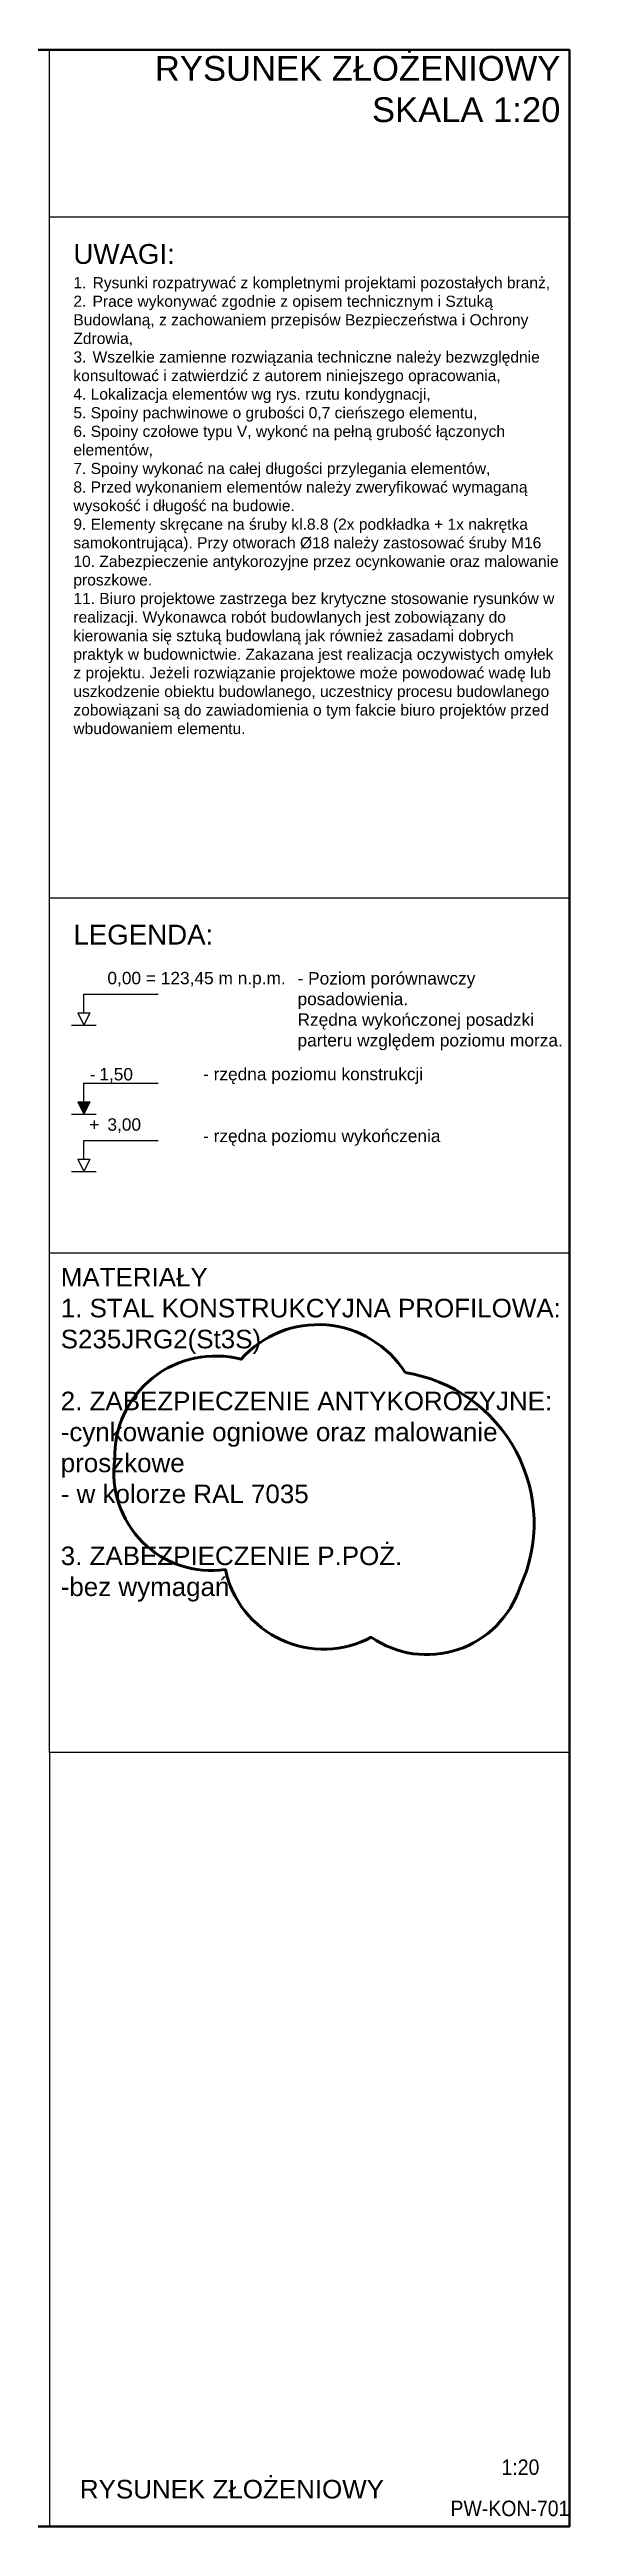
# Model space of a CAD drawing. Header units: millimetres. Extents: x -21220 to 1756793, y -806857 to 86733.
# Drawn here: x 72584 to 74264, y -51598 to -43597 of the extents above; entities that cross this region are included whole.
import ezdxf
from ezdxf.enums import TextEntityAlignment as Align

# ---------------------------------------------------------------- set-up
doc = ezdxf.new("R2010")
doc.units = ezdxf.units.MM
doc.header["$LTSCALE"] = 10
doc.header["$MEASUREMENT"] = 0
doc.layers.get('Defpoints').update_dxf_attribs({"color": 2, "lineweight": 50})
for name, color, linetype, lineweight in [('G-Bloki', 221, 'Continuous', 5), ('G-Cienka', 4, 'Continuous', 9), ('G-Elementy konstrukcyjne', 1, 'Continuous', 40), ('G-Opisy', 2, 'Continuous', 18), ('G-Ramka', 5, 'Continuous', 40), ('G-Tabelka', 7, 'Continuous', 5)]:
    doc.layers.add(name, color=color, linetype=linetype, lineweight=lineweight)
doc.styles.add('Arial-GG', font='arial.ttf')
doc.styles.add('DB-1.0', font='arial.ttf')
doc.dimstyles.new('S-1 do 10-GG', dxfattribs={"dimscale": 10, "dimtxt": 2.2, "dimasz": 2, "dimexe": 1, "dimexo": 2, "dimgap": 0.6, "dimtad": 1, "dimdec": 0, "dimrnd": 1, "dimtxsty": 'Arial-GG', "dimcen": 0, "dimclrd": 256, "dimclre": 256, "dimclrt": 7, "dimadec": 0, "dimazin": 0, "dimtfac": 1, "dimtdec": 0, "dimtix": 1, "dimtmove": 0, "dimatfit": 2, "dimfxl": 1, "dimlwd": 5, "dimlwe": 5, "dimarcsym": 0})

msp = doc.modelspace()

# ---------------------------------------------------------------- texts
at = {"layer": 'G-Elementy konstrukcyjne', "insert": (74234.67, -43617.71), "char_height": 80, "width": 11408.5755, "attachment_point": 3, "style": 'Arial-GG'}
msp.add_mtext('{\\C1;RYSUNEK ZŁOŻENIOWY}\\P{\\fArial|b0|i0|c0|p34;\\W7.48272;   }{\\C1;SKALA 1:20}', dxfattribs=at)
at = {"layer": 'G-Opisy', "color": 2, "style": 'Arial-GG'}
for s, insert, char_height, width, attachment_point in [('{\\H0.80000x;UWAGI:}\\P{\\H0.45000x;1.}{\\H0.45000x;\\W1.44300x; }{\\H0.45000x;Rysunki rozpatrywać z kompletnymi projektami pozostałych branż,}\\P{\\H0.45000x;2.}{\\H0.45000x;\\W1.42800x; }{\\H0.45000x;Prace wykonywać zgodnie z opisem technicznym i Sztuką }{\\H0.45000x;Budowlaną, z zachowaniem przepisów Bezpieczeństwa i Ochrony }{\\H0.45000x;Zdrowia,}\\P{\\H0.45000x;3.}{\\H0.45000x;\\W1.43800x; }{\\H0.45000x;Wszelkie zamienne rozwiązania techniczne należy bezwzględnie }{\\H0.45000x;konsultować i zatwierdzić z autorem niniejszego opracowania, }\\P{\\H0.45000x;4. Lokalizacja elementów wg rys. rzutu kondygnacji,}\\P{\\H0.45000x;5.}{\\fArial|b1|i0|c238|p34;\\H0.45000x; }{\\fArial|b0|i0|c238|p34;\\H0.45000x;Spoiny pachwinowe o grubości 0,7 cieńszego elementu,}\\P{\\fArial|b0|i0|c238|p34;\\H0.45000x;6. Spoiny czołowe typu V, wykonć na pełną grubość łączonych }{\\fArial|b0|i0|c238|p34;\\H0.45000x;elementów,}\\P{\\fArial|b0|i0|c238|p34;\\H0.45000x;7. Spoiny wykonać na całej długości przylegania elementów,}\\P{\\fArial|b0|i0|c238|p34;\\H0.45000x;8. Przed wykonaniem elementów należy zweryfikować wymaganą }{\\fArial|b0|i0|c238|p34;\\H0.45000x;wysokość i długość na budowie.}\\P{\\fArial|b0|i0|c238|p34;\\H0.45000x;9. Elementy skręcane na śruby kl.8.8 (2x podkładka + 1x }{\\fArial|b0|i0|c238|p34;\\H0.45000x;nakrętka samokontrująca). Przy otworach Ø18 należy zastosować }{\\fArial|b0|i0|c238|p34;\\H0.45000x;śruby M16}\\P{\\fArial|b0|i0|c238|p34;\\H0.45000x;10. Zabezpieczenie antykorozyjne przez ocynkowanie oraz malowanie }{\\fArial|b0|i0|c238|p34;\\H0.45000x;proszkowe.}\\P{\\fArial|b0|i0|c238|p34;\\H0.45000x;11. }{\\H0.45000x;Biuro projektowe zastrzega bez krytyczne stosowanie rysunków w }{\\H0.45000x;realizacji. Wykonawca robót budowlanych jest zobowiązany do }{\\H0.45000x;kierowania się sztuką budowlaną jak również zasadami dobrych }{\\H0.45000x;praktyk w budownictwie. Zakazana jest realizacja oczywistych omyłek }{\\H0.45000x;z projektu. Jeżeli rozwiązanie projektowe może powodować wadę lub }{\\H0.45000x;uszkodzenie obiektu budowlanego, uczestnicy procesu budowlanego }{\\H0.45000x;zobowiązani są do zawiadomienia o tym fakcie biuro projektów przed }{\\H0.45000x;wbudowaniem elementu.}', (72661.07, -44225.2), 80, 1569.7044, 1), ('{\\H0.8x;LEGENDA:}', (72661.07, -46423.98), 80, 1569.7044, 1), ('{\\fArial|b0|i0|c0|p34;- Poziom porównawczy posadowienia.\\PRzędna wykończonej posadzki parteru względem poziomu morza.}', (73385.4, -46577.17), 40, 863.6564, 1), ('- rzędna poziomu konstrukcji', (73080.16, -46938.46), 40, 1203.5702, 7), ('- rzędna poziomu wykończenia', (73080.16, -47138.23), 40, 1203.5702, 7)]:
    msp.add_mtext(s, dxfattribs=dict(at, insert=insert, char_height=char_height, width=width, attachment_point=attachment_point))
at = {"layer": 'G-Opisy', "char_height": 60, "style": 'Arial-GG'}
for s, insert, width, attachment_point in [('MATERIAŁY\\P1. STAL KONSTRUKCYJNA PROFILOWA:\\PS235JRG2(St3S)  \\P\\P2. ZABEZPIECZENIE ANTYKOROZYJNE: -cynkowanie ogniowe oraz malowanie proszkowe\\P- w kolorze RAL 7035\\P\\P3. ZABEZPIECZENIE P.POŻ.\\P-bez wymagań', (72620.24, -47532.37), 1622.373, 1), ('{\\C1;RYSUNEK ZŁOŻENIOWY}', (73173.41, -51478.14), 1181.2484, 5)]:
    msp.add_mtext(s, dxfattribs=dict(at, insert=insert, width=width, attachment_point=attachment_point))
at = {"layer": 'G-Opisy', "char_height": 50, "attachment_point": 7, "style": 'Arial-GG'}
for s, insert in [('{\\W0.9;\\C1;1:20}', (74044.44, -51432.17)), ('{\\W0.9;\\C1;PW-KON-701}', (73879.55, -51565.44))]:
    msp.add_mtext(s, dxfattribs=dict(at, insert=insert))

# ---------------------------------------------------------------- blocks, each defined once
blk = doc.blocks.new('*U517')
at = {"layer": 'G-Opisy'}
for p, q in [((0, 250), (600, 250)), ((-100, 0), (100, 0)), ((-50, 100), (50, 100))]:
    blk.add_line(p, q, dxfattribs=at)
at = {"layer": 'G-Opisy', "ltscale": 0.04}
for points in [[(0, 100), (0, 200), (0, 250)], [(-50, 100), (0, 0), (50, 100)]]:
    blk.add_lwpolyline(points, dxfattribs=at)
at = {"layer": 'G-Opisy', "ltscale": 2, "style": 'Arial-GG'}
blk.add_attdef('ZNAK', text='', height=100, dxfattribs=at).set_placement((125, 300), align=Align.BOTTOM_RIGHT)
blk.add_attdef('RZEDNA', text='', height=100, dxfattribs=at).set_placement((190, 300), align=Align.BOTTOM_LEFT)
blk.add_attdef('POLOZENIE', text='', height=100, dxfattribs=at).set_placement((16, 237), align=Align.TOP_LEFT)
blk = doc.blocks.new('*U333')
at = {"layer": 'G-Opisy'}
blk.add_hatch(color=256, dxfattribs=at).paths.add_polyline_path([(-50, 100), (0, 0), (50, 100), (0, 100)])
for p, q in [((0, 250), (600, 250)), ((-100, 0), (100, 0)), ((-50, 100), (50, 100))]:
    blk.add_line(p, q, dxfattribs=at)
at = {"layer": 'G-Opisy', "ltscale": 0.04}
for points in [[(0, 100), (0, 200), (0, 250)], [(-50, 100), (0, 0), (50, 100)]]:
    blk.add_lwpolyline(points, dxfattribs=at)
at = {"layer": 'G-Opisy', "ltscale": 2, "style": 'Arial-GG'}
blk.add_attdef('POLOZENIE', text='', height=100, dxfattribs=at).set_placement((300, 189), align=Align.MIDDLE_CENTER)
for tag, p in [('ZNAK', (48, 322)), ('RZEDNA', (125, 322))]:
    blk.add_attdef(tag, text='', height=100, dxfattribs=at).set_placement(p, align=Align.MIDDLE_LEFT)
blk = doc.blocks.new('*D597')
at = {"layer": 'Defpoints', "color": 0, "ltscale": 2, "transparency": 16777216}
for p in [(-10, 174.94), (584, 0), (584, -53.62)]:
    blk.add_point(p, dxfattribs=at)
at = {"layer": 'Defpoints', "color": 7, "ltscale": 2, "transparency": 16777216, "insert": (135.84, -27.77), "char_height": 33, "attachment_point": 5, "style": 'Arial-GG'}
blk.add_mtext('420 x 594', dxfattribs=at)
blk = doc.blocks.new('*U595')
blk.add_point((1, 5))
at = {"ltscale": 0.8}
blk.add_point((579, 5), dxfattribs=at)
at = {"layer": 'G-Ramka', "color": 5}
blk.add_lwpolyline([(25, 405), (25, 5), (579, 5), (579, 405)], close=True, dxfattribs=at)
at = {"layer": 'G-Tabelka'}
for p in [(0, 410), (584, 410), (0, 0), (584, 0)]:
    blk.add_point(p, dxfattribs=at)
at = {"layer": 'G-Ramka', "color": 2, "insert": (0, -10.31), "char_height": 5, "width": 104.2438, "attachment_point": 1, "style": 'DB-1.0'}
blk.add_mtext('{\\C7;format A2:}', dxfattribs=at)
at = {"layer": 'Defpoints', "ltscale": 2}
dim = blk.add_linear_dim(base=(584, -53.62), p1=(-10, 174.94), p2=(584, 0), dimstyle='S-1 do 10-GG', override={"dimscale": 15, "dimpost": '420 x <>', "dimse1": 1, "dimse2": 1, "dimsd1": 1, "dimsd2": 1}, dxfattribs=at)
dim.commit()
dim.dimension.update_dxf_attribs({"geometry": '*D597', "text_midpoint": (135.84, -53.62), "dimtype": 160})

# ---------------------------------------------------------------- linework, layer by layer
at = {"layer": 'Defpoints'}
msp.add_lwpolyline([(73732.78, -47870.76, 0.5), (73202.71, -47827.85, 0.5), (72795.03, -48150.25, 0.5), (73152.08, -48507.3, 0.5), (73623.7, -48725.79, 0.5), (74103.31, -48565.92, 0.5)], format="xyb", close=True, dxfattribs=at)
at = {"layer": 'G-Cienka', "ltscale": 2}
for p, q in [((72584.03, -49098.23), (72584.03, -43598.14)), ((72584.03, -46336.91), (74264.03, -46336.91)), ((72584.03, -47483.61), (74264.03, -47483.61))]:
    msp.add_line(p, q, dxfattribs=at)
for points in [[(72584.03, -43598.14), (74264.03, -43598.14), (74264.03, -44138.14), (72584.03, -44138.14)], [(72584.03, -51598.14), (74264.03, -51598.14), (74264.03, -49098.23), (72584.03, -49098.23)]]:
    msp.add_lwpolyline(points, close=True, dxfattribs=at)

# ---------------------------------------------------------------- block references
at = {"layer": 'G-Bloki', "ltscale": 0.8, "xscale": 20, "yscale": 20, "zscale": 20}
msp.add_blockref('*U595', (62684.03, -51698.14), dxfattribs=at)
at = {"layer": 'G-Bloki', "ltscale": 2}
ref = msp.add_blockref('*U517', (72695.05, -46748.3), dxfattribs=dict(at, xscale=0.4, yscale=0.4, zscale=0.4))
ref.add_attrib('RZEDNA', '0,00 = 123,45 m n.p.m.', dxfattribs={"layer": 'G-Opisy', "ltscale": 2, "height": 40, "style": 'Arial-GG'}).set_placement((72771.05, -46628.3), align=Align.BOTTOM_LEFT)
ref = msp.add_blockref('*U333', (72695.05, -47035.61), dxfattribs=dict(at, xscale=0.4, yscale=0.4, zscale=0.4))
ref.add_attrib('ZNAK', '-', dxfattribs={"layer": 'G-Opisy', "ltscale": 2, "height": 40, "style": 'Arial-GG'}).set_placement((72714.27, -46906.89), align=Align.MIDDLE_LEFT)
ref.add_attrib('RZEDNA', '1,50', dxfattribs={"layer": 'G-Opisy', "ltscale": 2, "height": 40, "style": 'Arial-GG'}).set_placement((72744.94, -46906.89), align=Align.MIDDLE_LEFT)
ref = msp.add_blockref('*U517', (72695.05, -47221.37), dxfattribs=dict(at, xscale=0.4, yscale=0.4, zscale=0.4))
ref.add_attrib('ZNAK', '+', dxfattribs={"layer": 'G-Opisy', "ltscale": 2, "height": 40, "style": 'Arial-GG'}).set_placement((72745.05, -47101.37), align=Align.BOTTOM_RIGHT)
ref.add_attrib('RZEDNA', '3,00', dxfattribs={"layer": 'G-Opisy', "ltscale": 2, "height": 40, "style": 'Arial-GG'}).set_placement((72771.05, -47101.37), align=Align.BOTTOM_LEFT)

msp.set_redraw_order([(e.dxf.handle, doc.entitydb.next_handle()) for e in msp.query("TEXT MTEXT ATTDEF DIMENSION ARC_DIMENSION")])  # texts and dimensions are drawn at this point

doc.saveas('drawing.dxf')
